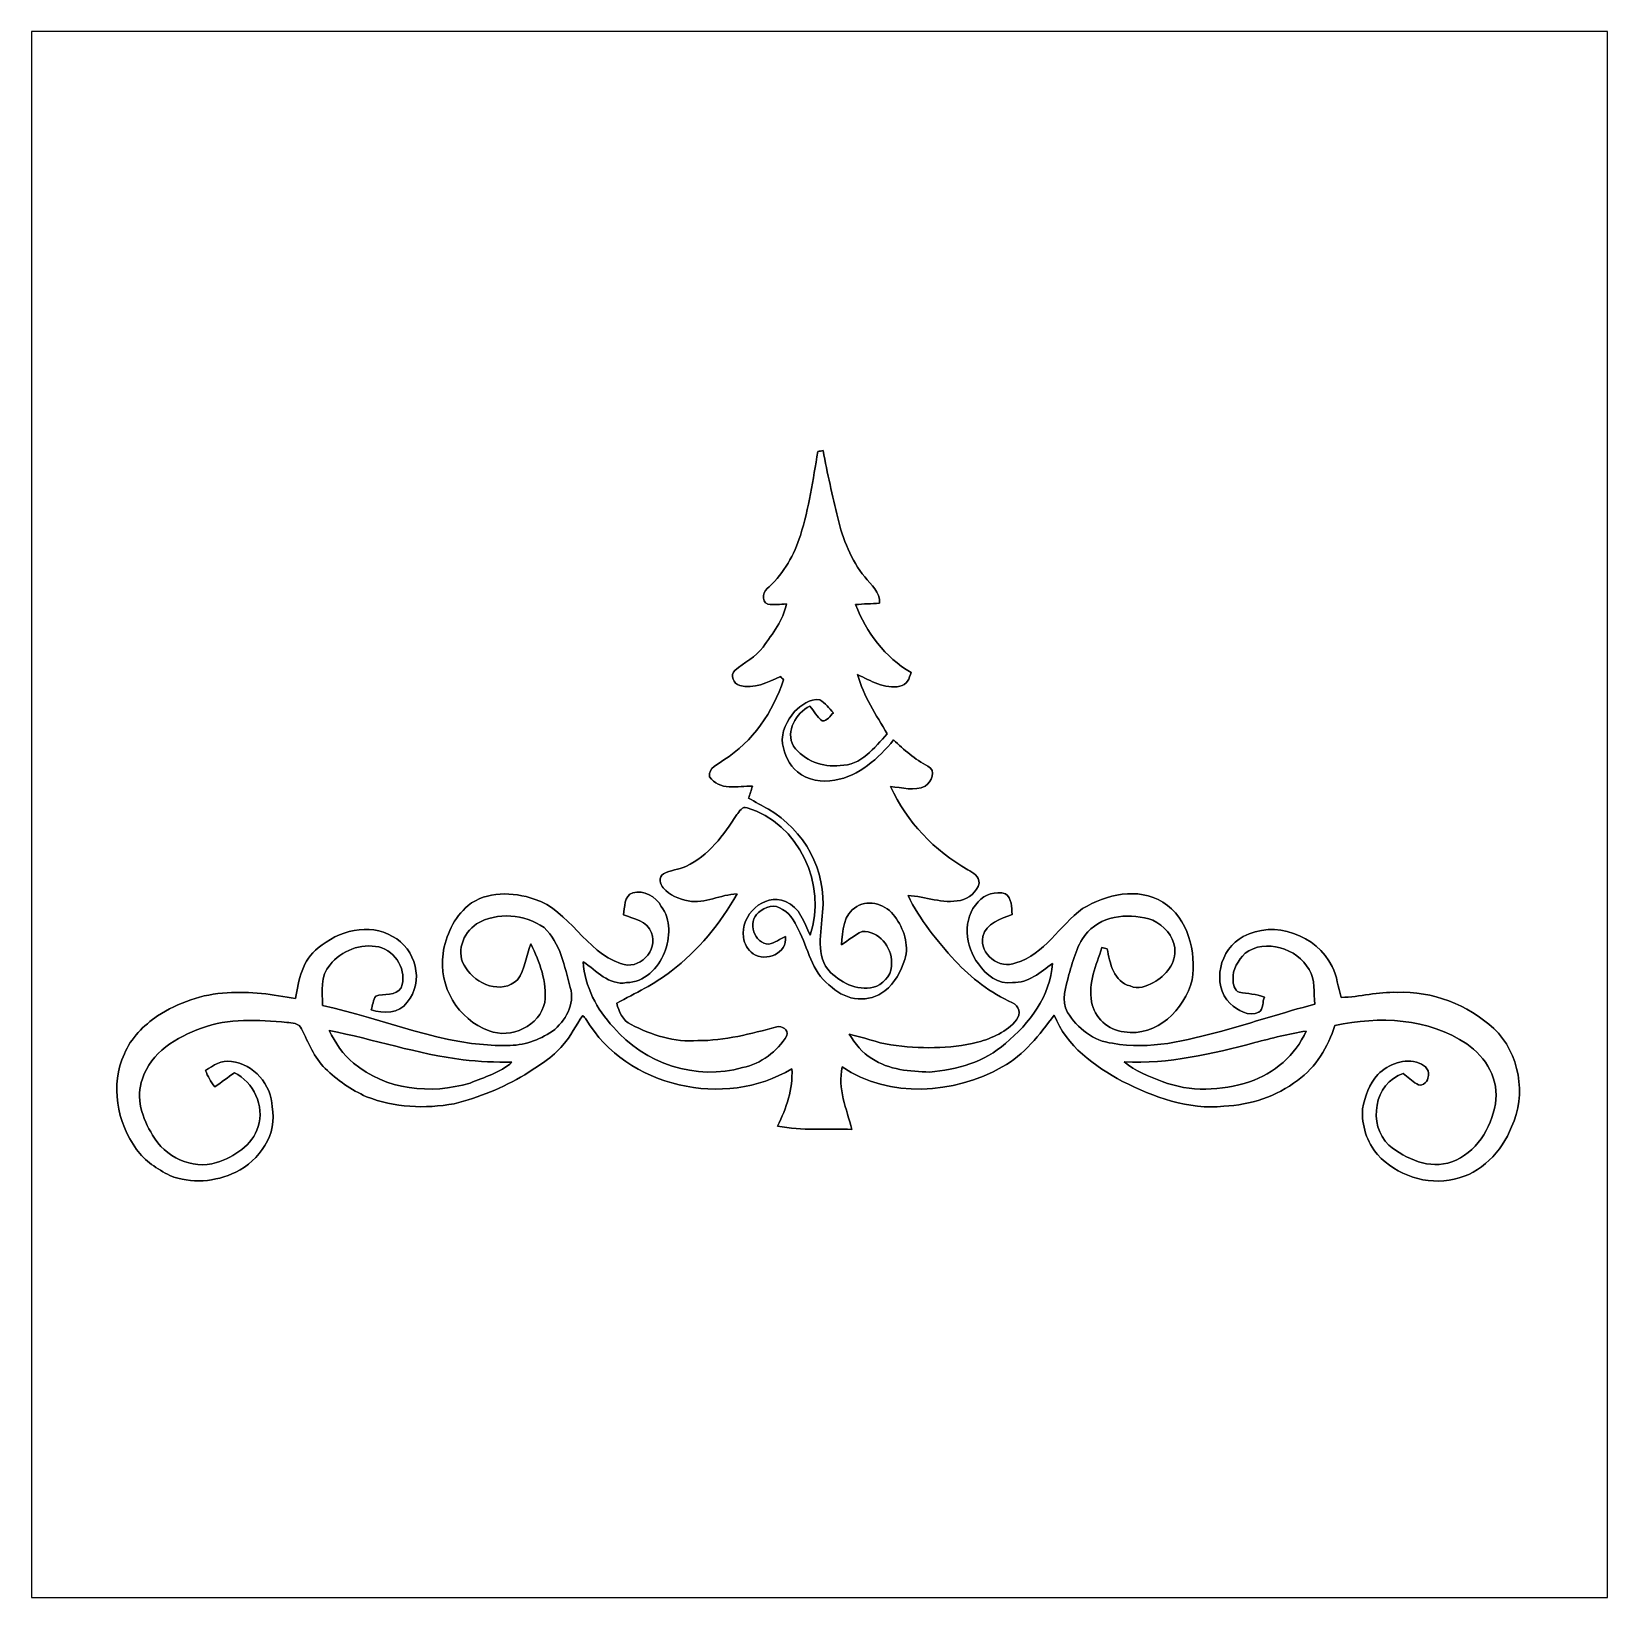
# Model space of a CAD drawing. Header units: centimetres. Extents: x -16.8 to 16.8, y -16.7 to 16.7.
import ezdxf

# ---------------------------------------------------------------- set-up
doc = ezdxf.new("R2010")
doc.units = ezdxf.units.CM
doc.header["$MEASUREMENT"] = 0
doc.layers.add('Layer 1', color=7, linetype='Continuous')

msp = doc.modelspace()

# ---------------------------------------------------------------- linework, layer by layer
at = {"layer": 'Layer 1', "color": 7}
for points, knots in [([(-16.77458, 16.66875), (-16.77458, 16.66875), (16.77458, 16.66875), (16.77458, 16.66875), (16.77458, 16.66875), (16.77458, 16.66875), (16.77458, -16.66875), (16.77458, -16.66875), (16.77458, -16.66875), (16.77458, -16.66875), (-16.77458, -16.66875), (-16.77458, -16.66875), (-16.77458, -16.66875), (-16.77458, -16.66875), (-16.77458, 16.66875), (-16.77458, 16.66875), (-16.77458, 16.66875), (-16.77458, 16.66875), (-16.77458, 16.66875), (-16.77458, 16.66875)], [0, 0, 0, 0, 0.16666667, 0.16666667, 0.16666667, 0.16666667, 0.33333333, 0.33333333, 0.33333333, 0.33333333, 0.5, 0.5, 0.5, 0.5, 0.66666667, 0.66666667, 0.66666667, 0.66666667, 1, 1, 1, 1]), ([(-0.03528, 7.72724), (-0.13723, 7.12858), (-0.22225, 6.52321), (-0.40711, 5.94289), (-0.40711, 5.94289), (-0.53728, 5.5312), (-0.75636, 5.14491), (-1.07139, 4.84646), (-1.07139, 4.84646), (-1.19486, 4.78084), (-1.25871, 4.53531), (-1.09855, 4.47887), (-1.09855, 4.47887), (-0.96838, 4.4517), (-0.83432, 4.47887), (-0.70238, 4.48239), (-0.70238, 4.48239), (-0.76835, 4.13244), (-1.00189, 3.84881), (-1.20121, 3.56553), (-1.20121, 3.56553), (-1.35925, 3.35386), (-1.60373, 3.23674), (-1.79917, 3.06776), (-1.79917, 3.06776), (-1.90923, 2.96827), (-1.83374, 2.77848), (-1.69933, 2.74638), (-1.69933, 2.74638), (-1.40229, 2.6603), (-1.0982, 2.81481), (-0.83361, 2.93511), (-0.83361, 2.93511), (-0.81068, 2.91324), (-0.78705, 2.89101), (-0.76341, 2.86844), (-0.76341, 2.86844), (-0.98884, 2.18193), (-1.42134, 1.55116), (-2.03729, 1.16099), (-2.03729, 1.16099), (-2.15653, 1.07068), (-2.37173, 0.99342), (-2.33962, 0.80433), (-2.33962, 0.80433), (-2.1403, 0.49354), (-1.73461, 0.61101), (-1.42628, 0.60219), (-1.42628, 0.60219), (-1.45486, 0.51682), (-1.48273, 0.43109), (-1.50848, 0.34431), (-1.50848, 0.34431), (-1.36737, 0.26846), (-1.2259, 0.19368), (-1.08867, 0.11077), (-1.08867, 0.11077), (-0.32985, -0.31785), (0.16263, -1.20791), (0.06279, -2.08245), (0.06279, -2.08245), (0.04269, -2.50931), (-0.10336, -3.01943), (0.23671, -3.36197), (0.23671, -3.36197), (0.49107, -3.60892), (0.86219, -3.77825), (1.21955, -3.65443), (1.21955, -3.65443), (1.40511, -3.56835), (1.55857, -3.37256), (1.53282, -3.15771), (1.53282, -3.15771), (1.54481, -2.81905), (1.26189, -2.47509), (0.90523, -2.48991), (0.90523, -2.48991), (0.74683, -2.56505), (0.61101, -2.67794), (0.46814, -2.77813), (0.46814, -2.77813), (0.49953, -2.48814), (0.49601, -2.11349), (0.79516, -1.96003), (0.79516, -1.96003), (1.06468, -1.79176), (1.42628, -1.92899), (1.60443, -2.16958), (1.60443, -2.16958), (1.78929, -2.43064), (1.91417, -2.76684), (1.81786, -3.08681), (1.81786, -3.08681), (1.73426, -3.33728), (1.60584, -3.59198), (1.38853, -3.75214), (1.38853, -3.75214), (1.06751, -4.02308), (0.5648, -3.96522), (0.27164, -3.67947), (0.27164, -3.67947), (-0.12982, -3.41912), (-0.2219, -2.92947), (-0.41134, -2.52483), (-0.41134, -2.52483), (-0.51118, -2.34174), (-0.58561, -2.11596), (-0.79022, -2.02389), (-0.79022, -2.02389), (-0.93733, -1.89477), (-1.17158, -1.96286), (-1.29681, -2.0895), (-1.29681, -2.0895), (-1.54517, -2.28318), (-1.39065, -2.75343), (-1.07774, -2.76154), (-1.07774, -2.76154), (-0.94933, -2.73297), (-0.84349, -2.6476), (-0.72496, -2.59433), (-0.72496, -2.59433), (-0.67769, -2.96016), (-1.13841, -3.14501), (-1.41464, -2.96651), (-1.41464, -2.96651), (-1.52365, -2.88078), (-1.60373, -2.75273), (-1.61925, -2.61373), (-1.61925, -2.61373), (-1.68416, -2.14806), (-1.19309, -1.65876), (-0.72178, -1.84997), (-0.72178, -1.84997), (-0.41875, -1.9745), (-0.32491, -2.29905), (-0.20038, -2.56928), (-0.20038, -2.56928), (0.17427, -1.50107), (-0.44556, -0.18203), (-1.54305, 0.14499), (-1.54305, 0.14499), (-1.64465, 0.18168), (-1.70603, 0.06174), (-1.76107, -0.00282), (-1.76107, -0.00282), (-2.03835, -0.44062), (-2.36044, -0.87877), (-2.84445, -1.10419), (-2.84445, -1.10419), (-2.99896, -1.17369), (-3.17606, -1.18181), (-3.32423, -1.26506), (-3.32423, -1.26506), (-3.42829, -1.33491), (-3.40078, -1.48237), (-3.32634, -1.56316), (-3.32634, -1.56316), (-3.19581, -1.72861), (-2.98873, -1.79141), (-2.79294, -1.84044), (-2.79294, -1.84044), (-2.43311, -1.90465), (-2.10749, -1.70145), (-1.75436, -1.69051), (-1.75436, -1.69051), (-2.10714, -2.32339), (-2.58057, -2.89207), (-3.15736, -3.33375), (-3.15736, -3.33375), (-3.50838, -3.61633), (-3.92148, -3.80118), (-4.31341, -4.01743), (-4.31341, -4.01743), (-4.27602, -4.19876), (-4.18712, -4.3875), (-4.01003, -4.46934), (-4.01003, -4.46934), (-3.5754, -4.69477), (-3.08786, -4.85352), (-2.59256, -4.81471), (-2.59256, -4.81471), (-2.01859, -4.8133), (-1.45944, -4.66937), (-0.90876, -4.52155), (-0.90876, -4.52155), (-0.80504, -4.49121), (-0.65476, -4.58329), (-0.69356, -4.70217), (-0.69356, -4.70217), (-0.89606, -5.04684), (-1.24213, -5.30754), (-1.63724, -5.38586), (-1.63724, -5.38586), (-2.6222, -5.67584), (-3.72957, -5.30084), (-4.3882, -4.52896), (-4.3882, -4.52896), (-4.74133, -4.14726), (-4.99886, -3.66289), (-5.02885, -3.13655), (-5.02885, -3.13655), (-4.74416, -3.32105), (-4.48733, -3.64808), (-4.11057, -3.57964), (-4.11057, -3.57964), (-3.73063, -3.57787), (-3.43288, -3.27272), (-3.30306, -2.93758), (-3.30306, -2.93758), (-3.17429, -2.62784), (-3.1623, -2.23696), (-3.36832, -1.95721), (-3.36832, -1.95721), (-3.47945, -1.74907), (-3.73944, -1.59738), (-3.97439, -1.66617), (-3.97439, -1.66617), (-4.16137, -1.73214), (-4.14655, -1.98049), (-4.16948, -2.13572), (-4.16948, -2.13572), (-3.95393, -2.22744), (-3.65901, -2.25989), (-3.57752, -2.52024), (-3.57752, -2.52024), (-3.42124, -2.89384), (-3.8481, -3.33234), (-4.23439, -3.17183), (-4.23439, -3.17183), (-4.98898, -2.92065), (-5.31495, -2.04576), (-6.07131, -1.80023), (-6.07131, -1.80023), (-6.52709, -1.64536), (-7.08484, -1.62243), (-7.48136, -1.93922), (-7.48136, -1.93922), (-7.78404, -2.19322), (-7.95549, -2.57845), (-8.01441, -2.96369), (-8.01441, -2.96369), (-8.11671, -3.65125), (-7.69232, -4.37268), (-7.03545, -4.60304), (-7.03545, -4.60304), (-6.57154, -4.79178), (-5.9563, -4.49368), (-5.84623, -3.99909), (-5.84623, -3.99909), (-5.7979, -3.56094), (-5.95665, -3.14184), (-6.14468, -2.7559), (-6.14468, -2.7559), (-6.24699, -3.00637), (-6.26428, -3.29847), (-6.43114, -3.51755), (-6.43114, -3.51755), (-6.76381, -3.84034), (-7.32014, -3.61738), (-7.52828, -3.26143), (-7.52828, -3.26143), (-7.75794, -2.96369), (-7.59284, -2.51813), (-7.30003, -2.32904), (-7.30003, -2.32904), (-6.86435, -2.06763), (-6.27486, -2.12196), (-5.86423, -2.407), (-5.86423, -2.407), (-5.51039, -2.73826), (-5.4296, -3.23709), (-5.30437, -3.683), (-5.30437, -3.683), (-5.20206, -4.04142), (-5.40949, -4.40161), (-5.68713, -4.6161), (-5.68713, -4.6161), (-5.97076, -4.8066), (-6.30555, -4.9216), (-6.64951, -4.91843), (-6.64951, -4.91843), (-8.01194, -4.94136), (-9.26959, -4.34799), (-10.5791, -4.06471), (-10.5791, -4.06471), (-10.58228, -3.77437), (-10.63484, -3.43112), (-10.42, -3.19687), (-10.42, -3.19687), (-10.17764, -2.89736), (-9.76136, -2.73509), (-9.38071, -2.82046), (-9.38071, -2.82046), (-9.01771, -2.91042), (-8.77111, -3.33234), (-8.90482, -3.689), (-8.90482, -3.689), (-9.011, -3.87421), (-9.27806, -3.79942), (-9.44598, -3.86574), (-9.44598, -3.86574), (-9.50807, -3.95076), (-9.5056, -4.06012), (-9.5444, -4.15643), (-9.5444, -4.15643), (-9.28652, -4.24321), (-8.94292, -4.25027), (-8.77852, -3.99309), (-8.77852, -3.99309), (-8.40317, -3.56976), (-8.59931, -2.84374), (-9.08685, -2.59786), (-9.08685, -2.59786), (-9.58497, -2.29235), (-10.24961, -2.48003), (-10.66941, -2.84127), (-10.66941, -2.84127), (-11.00561, -3.08751), (-11.08992, -3.5306), (-11.15378, -3.91478), (-11.15378, -3.91478), (-11.63532, -3.83646), (-12.12074, -3.75532), (-12.6111, -3.79977), (-12.6111, -3.79977), (-13.14027, -3.81459), (-13.64791, -4.01038), (-14.09383, -4.28554), (-14.09383, -4.28554), (-14.38557, -4.49474), (-14.66356, -4.75791), (-14.79726, -5.09834), (-14.79726, -5.09834), (-15.10489, -5.75204), (-14.95566, -6.55602), (-14.53833, -7.12858), (-14.53833, -7.12858), (-14.36476, -7.38082), (-14.09559, -7.54556), (-13.82995, -7.68632), (-13.82995, -7.68632), (-13.38016, -7.86765), (-12.8584, -7.82144), (-12.42519, -7.61541), (-12.42519, -7.61541), (-11.92459, -7.37059), (-11.52843, -6.79803), (-11.65119, -6.22547), (-11.65119, -6.22547), (-11.66424, -5.75134), (-12.04348, -5.30931), (-12.52079, -5.25921), (-12.52079, -5.25921), (-12.72999, -5.21547), (-12.90779, -5.34317), (-13.07218, -5.44936), (-13.07218, -5.44936), (-13.02314, -5.57318), (-12.95894, -5.69136), (-12.87463, -5.79508), (-12.87463, -5.79508), (-12.72999, -5.70371), (-12.59487, -5.59823), (-12.45658, -5.49769), (-12.45658, -5.49769), (-12.04419, -5.69172), (-11.81559, -6.20818), (-11.94823, -6.64351), (-11.94823, -6.64351), (-12.07276, -7.04427), (-12.4587, -7.28416), (-12.83617, -7.4101), (-12.83617, -7.4101), (-13.35793, -7.57308), (-13.93543, -7.28733), (-14.19719, -6.82554), (-14.19719, -6.82554), (-14.41133, -6.47524), (-14.57078, -6.03074), (-14.41062, -5.62716), (-14.41062, -5.62716), (-14.24129, -5.06201), (-13.67861, -4.7371), (-13.15614, -4.54942), (-13.15614, -4.54942), (-12.57723, -4.32682), (-11.94647, -4.37444), (-11.34181, -4.42701), (-11.34181, -4.42701), (-11.23033, -4.42912), (-11.07475, -4.44429), (-11.02466, -4.56565), (-11.02466, -4.56565), (-10.8772, -4.85669), (-10.7629, -5.17454), (-10.52301, -5.40738), (-10.52301, -5.40738), (-10.26654, -5.65397), (-9.96809, -5.85999), (-9.64389, -6.00816), (-9.64389, -6.00816), (-9.05369, -6.23958), (-8.39646, -6.26886), (-7.77663, -6.15774), (-7.77663, -6.15774), (-7.24994, -6.02721), (-6.74194, -5.81907), (-6.27592, -5.54108), (-6.27592, -5.54108), (-5.98946, -5.3534), (-5.6829, -5.17807), (-5.46382, -4.9082), (-5.46382, -4.9082), (-5.29449, -4.71911), (-5.18548, -4.48804), (-5.03978, -4.28237), (-5.03978, -4.28237), (-5.01297, -4.30636), (-4.98863, -4.33317), (-4.96641, -4.36245), (-4.96641, -4.36245), (-4.11268, -5.81342), (-2.01083, -6.27309), (-0.58879, -5.41408), (-0.58879, -5.41408), (-0.55986, -5.84341), (-0.70556, -6.25334), (-0.89147, -6.63222), (-0.89147, -6.63222), (-0.37394, -6.74229), (0.1651, -6.68338), (0.69144, -6.70489), (0.69144, -6.70489), (0.57609, -6.27239), (0.38347, -5.83318), (0.48331, -5.37527), (0.48331, -5.37527), (1.48766, -6.05049), (2.86456, -5.95101), (3.89114, -5.37351), (3.89114, -5.37351), (4.36033, -5.12198), (4.6796, -4.68454), (4.99745, -4.27284), (4.99745, -4.27284), (5.25462, -4.92795), (5.85399, -5.36011), (6.45195, -5.68219), (6.45195, -5.68219), (7.11659, -6.01804), (7.85319, -6.28897), (8.60954, -6.21101), (8.60954, -6.21101), (9.16799, -6.18596), (9.73208, -6.00393), (10.17587, -5.65961), (10.17587, -5.65961), (10.57698, -5.38339), (10.82111, -4.94383), (10.97351, -4.49192), (10.97351, -4.49192), (11.90872, -4.2926), (12.96635, -4.3247), (13.77703, -4.88562), (13.77703, -4.88562), (14.19049, -5.15408), (14.47906, -5.66279), (14.38734, -6.16197), (14.38734, -6.16197), (14.29879, -6.68267), (13.97529, -7.20478), (13.46235, -7.39493), (13.46235, -7.39493), (12.98434, -7.55862), (12.48551, -7.34025), (12.11862, -7.03756), (12.11862, -7.03756), (11.66424, -6.61035), (11.8043, -5.70477), (12.42695, -5.51498), (12.42695, -5.51498), (12.52044, -5.59012), (12.60934, -5.67373), (12.7127, -5.73722), (12.7127, -5.73722), (12.80583, -5.80708), (12.93107, -5.71218), (12.95329, -5.61411), (12.95329, -5.61411), (13.01115, -5.46453), (12.8972, -5.33329), (12.76491, -5.2959), (12.76491, -5.2959), (12.4587, -5.16467), (12.11051, -5.3213), (11.88579, -5.53473), (11.88579, -5.53473), (11.70799, -5.73864), (11.60851, -6.00357), (11.55982, -6.26674), (11.55982, -6.26674), (11.54148, -6.61529), (11.64872, -6.97477), (11.88085, -7.24006), (11.88085, -7.24006), (12.28443, -7.68033), (12.92684, -7.90257), (13.51315, -7.76005), (13.51315, -7.76005), (14.08712, -7.64893), (14.5221, -7.17656), (14.73447, -6.65198), (14.73447, -6.65198), (15.05126, -5.96194), (14.90768, -5.08353), (14.35523, -4.5533), (14.35523, -4.5533), (13.79714, -4.05483), (13.04854, -3.75003), (12.29431, -3.78813), (12.29431, -3.78813), (11.89284, -3.76731), (11.50479, -3.88691), (11.1065, -3.89502), (11.1065, -3.89502), (11.02924, -3.67841), (11.02572, -3.43747), (10.91318, -3.23427), (10.91318, -3.23427), (10.59109, -2.57104), (9.67669, -2.23414), (9.02053, -2.60033), (9.02053, -2.60033), (8.52452, -2.85574), (8.33014, -3.61491), (8.74395, -4.02625), (8.74395, -4.02625), (8.90587, -4.1716), (9.13236, -4.31341), (9.35496, -4.20688), (9.35496, -4.20688), (9.46221, -4.14161), (9.42199, -3.97475), (9.47314, -3.88549), (9.47314, -3.88549), (9.29993, -3.82411), (9.11578, -3.81106), (8.93586, -3.78495), (8.93586, -3.78495), (8.83179, -3.74297), (8.80286, -3.61244), (8.80322, -3.51155), (8.80322, -3.51155), (8.78346, -3.29106), (8.91928, -3.10797), (9.05827, -2.95522), (9.05827, -2.95522), (9.48761, -2.6289), (10.17199, -2.84762), (10.4207, -3.30129), (10.4207, -3.30129), (10.56534, -3.51861), (10.51278, -3.79201), (10.54276, -4.03754), (10.54276, -4.03754), (9.87954, -4.21499), (9.22549, -4.4256), (8.56474, -4.61186), (8.56474, -4.61186), (7.80944, -4.81083), (7.02557, -5.02003), (6.24064, -4.8701), (6.24064, -4.8701), (5.83671, -4.826), (5.48675, -4.55013), (5.27897, -4.21217), (5.27897, -4.21217), (5.13927, -3.96028), (5.24651, -3.66183), (5.30966, -3.40536), (5.30966, -3.40536), (5.40526, -3.09104), (5.48393, -2.7499), (5.71006, -2.49978), (5.71006, -2.49978), (6.05931, -2.12372), (6.63963, -2.09868), (7.09824, -2.25107), (7.09824, -2.25107), (7.32684, -2.3622), (7.53286, -2.57986), (7.56426, -2.84092), (7.56426, -2.84092), (7.59919, -3.16018), (7.37094, -3.43359), (7.10741, -3.57717), (7.10741, -3.57717), (6.96031, -3.66183), (6.7818, -3.7271), (6.61494, -3.6509), (6.61494, -3.6509), (6.26463, -3.56729), (6.17926, -3.15912), (6.12563, -2.85785), (6.12563, -2.85785), (6.08789, -2.84939), (6.05049, -2.84127), (6.01345, -2.83351), (6.01345, -2.83351), (5.88857, -3.20322), (5.71923, -3.58704), (5.79191, -3.98745), (5.79191, -3.98745), (5.84835, -4.32153), (6.14927, -4.59634), (6.48723, -4.62597), (6.48723, -4.62597), (7.18079, -4.74768), (7.76852, -4.14867), (7.93327, -3.52319), (7.93327, -3.52319), (8.02358, -2.921), (7.85248, -2.21192), (7.30885, -1.86549), (7.30885, -1.86549), (6.78251, -1.53917), (6.10059, -1.7018), (5.60035, -2.00343), (5.60035, -2.00343), (5.10928, -2.36291), (4.79566, -2.97603), (4.18147, -3.15912), (4.18147, -3.15912), (3.83364, -3.30764), (3.39866, -2.97533), (3.47733, -2.59927), (3.47733, -2.59927), (3.54224, -2.30717), (3.86115, -2.2292), (4.09963, -2.12549), (4.09963, -2.12549), (4.08728, -1.97908), (4.09893, -1.77976), (3.95746, -1.68769), (3.95746, -1.68769), (3.7525, -1.62807), (3.51331, -1.69333), (3.37679, -1.85949), (3.37679, -1.85949), (3.03495, -2.21615), (3.10092, -2.80811), (3.38138, -3.1817), (3.38138, -3.1817), (3.54436, -3.4096), (3.80682, -3.63396), (4.10845, -3.57787), (4.10845, -3.57787), (4.44641, -3.59339), (4.70394, -3.35315), (4.95935, -3.17218), (4.95935, -3.17218), (4.91596, -3.86186), (4.47216, -4.44818), (3.95781, -4.87398), (3.95781, -4.87398), (3.51684, -5.26521), (2.92206, -5.44089), (2.34491, -5.48217), (2.34491, -5.48217), (1.92546, -5.47299), (1.47532, -5.43595), (1.11584, -5.19642), (1.11584, -5.19642), (0.90276, -5.07859), (0.76447, -4.8708), (0.629, -4.67678), (0.629, -4.67678), (0.92992, -4.73498), (1.21391, -4.86269), (1.51977, -4.90044), (1.51977, -4.90044), (2.13007, -4.99498), (2.76331, -4.99216), (3.36585, -4.84822), (3.36585, -4.84822), (3.67524, -4.76109), (3.98886, -4.62809), (4.19523, -4.37056), (4.19523, -4.37056), (4.28872, -4.2545), (4.25626, -4.05977), (4.10598, -4.01108), (4.10598, -4.01108), (3.64349, -3.79765), (3.22862, -3.48791), (2.88502, -3.11256), (2.88502, -3.11256), (2.50296, -2.68781), (2.13395, -2.24049), (1.88419, -1.72297), (1.88419, -1.72297), (2.25778, -1.74837), (2.62149, -1.90712), (2.99932, -1.82951), (2.99932, -1.82951), (3.17994, -1.78188), (3.36056, -1.65382), (3.3969, -1.46015), (3.3969, -1.46015), (3.40642, -1.31974), (3.26813, -1.23402), (3.16124, -1.17757), (3.16124, -1.17757), (2.44651, -0.77929), (1.85667, -0.14923), (1.5113, 0.59267), (1.5113, 0.59267), (1.75824, 0.57714), (2.01612, 0.48719), (2.25284, 0.6036), (2.25284, 0.6036), (2.38513, 0.68827), (2.49943, 0.94474), (2.30364, 1.0287), (2.30364, 1.0287), (2.03165, 1.17369), (1.79917, 1.37478), (1.57762, 1.58715), (1.57762, 1.58715), (1.25307, 1.19168), (0.84596, 0.82127), (0.32456, 0.73025), (0.32456, 0.73025), (0.05256, 0.68227), (-0.25365, 0.72002), (-0.46778, 0.9084), (-0.46778, 0.9084), (-0.65617, 1.05057), (-0.74471, 1.27988), (-0.78705, 1.50424), (-0.78705, 1.50424), (-0.81986, 1.76142), (-0.69215, 2.00096), (-0.53234, 2.19075), (-0.53234, 2.19075), (-0.38664, 2.32728), (-0.2099, 2.47191), (0.006, 2.44299), (0.006, 2.44299), (0.12171, 2.37419), (0.20355, 2.26166), (0.29704, 2.16606), (0.29704, 2.16606), (0.22472, 2.1022), (0.16722, 1.98543), (0.0575, 1.99214), (0.0575, 1.99214), (-0.05398, 2.07327), (-0.11465, 2.20698), (-0.20532, 2.30576), (-0.20532, 2.30576), (-0.49918, 2.15441), (-0.72884, 1.77553), (-0.55492, 1.45591), (-0.55492, 1.45591), (-0.33161, 1.14794), (0.06703, 0.99836), (0.44027, 1.04458), (0.44027, 1.04458), (0.87948, 1.0354), (1.17052, 1.42628), (1.44357, 1.71485), (1.44357, 1.71485), (1.20544, 2.12125), (0.93804, 2.51989), (0.80821, 2.97815), (0.80821, 2.97815), (1.08903, 2.85044), (1.38677, 2.661), (1.71168, 2.72979), (1.71168, 2.72979), (1.8542, 2.75272), (1.91876, 2.90124), (1.94945, 3.02542), (1.94945, 3.02542), (1.39347, 3.3401), (0.99836, 3.88338), (0.76729, 4.46828), (0.76729, 4.46828), (0.93768, 4.4831), (1.10878, 4.48733), (1.27988, 4.49862), (1.27988, 4.49862), (1.29787, 4.73639), (1.09573, 4.88738), (0.96591, 5.05778), (0.96591, 5.05778), (0.66887, 5.41796), (0.49742, 5.86352), (0.38982, 6.31296), (0.38982, 6.31296), (0.27764, 6.7885), (0.16369, 7.2644), (0.07796, 7.74559), (0.07796, 7.74559), (0.03986, 7.73959), (0.00212, 7.73359), (-0.03528, 7.72724)], [0, 0, 0, 0, 0.00492611, 0.00492611, 0.00492611, 0.00492611, 0.00985222, 0.00985222, 0.00985222, 0.00985222, 0.01477833, 0.01477833, 0.01477833, 0.01477833, 0.01970443, 0.01970443, 0.01970443, 0.01970443, 0.02463054, 0.02463054, 0.02463054, 0.02463054, 0.02955665, 0.02955665, 0.02955665, 0.02955665, 0.03448276, 0.03448276, 0.03448276, 0.03448276, 0.03940887, 0.03940887, 0.03940887, 0.03940887, 0.04433498, 0.04433498, 0.04433498, 0.04433498, 0.04926108, 0.04926108, 0.04926108, 0.04926108, 0.05418719, 0.05418719, 0.05418719, 0.05418719, 0.0591133, 0.0591133, 0.0591133, 0.0591133, 0.06403941, 0.06403941, 0.06403941, 0.06403941, 0.06896552, 0.06896552, 0.06896552, 0.06896552, 0.07389163, 0.07389163, 0.07389163, 0.07389163, 0.07881773, 0.07881773, 0.07881773, 0.07881773, 0.08374384, 0.08374384, 0.08374384, 0.08374384, 0.08866995, 0.08866995, 0.08866995, 0.08866995, 0.09359606, 0.09359606, 0.09359606, 0.09359606, 0.09852217, 0.09852217, 0.09852217, 0.09852217, 0.10344828, 0.10344828, 0.10344828, 0.10344828, 0.10837438, 0.10837438, 0.10837438, 0.10837438, 0.11330049, 0.11330049, 0.11330049, 0.11330049, 0.1182266, 0.1182266, 0.1182266, 0.1182266, 0.12315271, 0.12315271, 0.12315271, 0.12315271, 0.12807882, 0.12807882, 0.12807882, 0.12807882, 0.13300493, 0.13300493, 0.13300493, 0.13300493, 0.13793103, 0.13793103, 0.13793103, 0.13793103, 0.14285714, 0.14285714, 0.14285714, 0.14285714, 0.14778325, 0.14778325, 0.14778325, 0.14778325, 0.15270936, 0.15270936, 0.15270936, 0.15270936, 0.15763547, 0.15763547, 0.15763547, 0.15763547, 0.16256158, 0.16256158, 0.16256158, 0.16256158, 0.16748768, 0.16748768, 0.16748768, 0.16748768, 0.17241379, 0.17241379, 0.17241379, 0.17241379, 0.1773399, 0.1773399, 0.1773399, 0.1773399, 0.18226601, 0.18226601, 0.18226601, 0.18226601, 0.18719212, 0.18719212, 0.18719212, 0.18719212, 0.19211823, 0.19211823, 0.19211823, 0.19211823, 0.19704433, 0.19704433, 0.19704433, 0.19704433, 0.20197044, 0.20197044, 0.20197044, 0.20197044, 0.20689655, 0.20689655, 0.20689655, 0.20689655, 0.21182266, 0.21182266, 0.21182266, 0.21182266, 0.21674877, 0.21674877, 0.21674877, 0.21674877, 0.22167488, 0.22167488, 0.22167488, 0.22167488, 0.22660099, 0.22660099, 0.22660099, 0.22660099, 0.23152709, 0.23152709, 0.23152709, 0.23152709, 0.2364532, 0.2364532, 0.2364532, 0.2364532, 0.24137931, 0.24137931, 0.24137931, 0.24137931, 0.24630542, 0.24630542, 0.24630542, 0.24630542, 0.25123153, 0.25123153, 0.25123153, 0.25123153, 0.25615764, 0.25615764, 0.25615764, 0.25615764, 0.26108374, 0.26108374, 0.26108374, 0.26108374, 0.26600985, 0.26600985, 0.26600985, 0.26600985, 0.27093596, 0.27093596, 0.27093596, 0.27093596, 0.27586207, 0.27586207, 0.27586207, 0.27586207, 0.28078818, 0.28078818, 0.28078818, 0.28078818, 0.28571429, 0.28571429, 0.28571429, 0.28571429, 0.29064039, 0.29064039, 0.29064039, 0.29064039, 0.2955665, 0.2955665, 0.2955665, 0.2955665, 0.30049261, 0.30049261, 0.30049261, 0.30049261, 0.30541872, 0.30541872, 0.30541872, 0.30541872, 0.31034483, 0.31034483, 0.31034483, 0.31034483, 0.31527094, 0.31527094, 0.31527094, 0.31527094, 0.32019704, 0.32019704, 0.32019704, 0.32019704, 0.32512315, 0.32512315, 0.32512315, 0.32512315, 0.33004926, 0.33004926, 0.33004926, 0.33004926, 0.33497537, 0.33497537, 0.33497537, 0.33497537, 0.33990148, 0.33990148, 0.33990148, 0.33990148, 0.34482759, 0.34482759, 0.34482759, 0.34482759, 0.34975369, 0.34975369, 0.34975369, 0.34975369, 0.3546798, 0.3546798, 0.3546798, 0.3546798, 0.35960591, 0.35960591, 0.35960591, 0.35960591, 0.36453202, 0.36453202, 0.36453202, 0.36453202, 0.36945813, 0.36945813, 0.36945813, 0.36945813, 0.37438424, 0.37438424, 0.37438424, 0.37438424, 0.37931034, 0.37931034, 0.37931034, 0.37931034, 0.38423645, 0.38423645, 0.38423645, 0.38423645, 0.38916256, 0.38916256, 0.38916256, 0.38916256, 0.39408867, 0.39408867, 0.39408867, 0.39408867, 0.39901478, 0.39901478, 0.39901478, 0.39901478, 0.40394089, 0.40394089, 0.40394089, 0.40394089, 0.408867, 0.408867, 0.408867, 0.408867, 0.4137931, 0.4137931, 0.4137931, 0.4137931, 0.41871921, 0.41871921, 0.41871921, 0.41871921, 0.42364532, 0.42364532, 0.42364532, 0.42364532, 0.42857143, 0.42857143, 0.42857143, 0.42857143, 0.43349754, 0.43349754, 0.43349754, 0.43349754, 0.43842365, 0.43842365, 0.43842365, 0.43842365, 0.44334975, 0.44334975, 0.44334975, 0.44334975, 0.44827586, 0.44827586, 0.44827586, 0.44827586, 0.45320197, 0.45320197, 0.45320197, 0.45320197, 0.45812808, 0.45812808, 0.45812808, 0.45812808, 0.46305419, 0.46305419, 0.46305419, 0.46305419, 0.4679803, 0.4679803, 0.4679803, 0.4679803, 0.4729064, 0.4729064, 0.4729064, 0.4729064, 0.47783251, 0.47783251, 0.47783251, 0.47783251, 0.48275862, 0.48275862, 0.48275862, 0.48275862, 0.48768473, 0.48768473, 0.48768473, 0.48768473, 0.49261084, 0.49261084, 0.49261084, 0.49261084, 0.49753695, 0.49753695, 0.49753695, 0.49753695, 0.50246305, 0.50246305, 0.50246305, 0.50246305, 0.50738916, 0.50738916, 0.50738916, 0.50738916, 0.51231527, 0.51231527, 0.51231527, 0.51231527, 0.51724138, 0.51724138, 0.51724138, 0.51724138, 0.52216749, 0.52216749, 0.52216749, 0.52216749, 0.5270936, 0.5270936, 0.5270936, 0.5270936, 0.5320197, 0.5320197, 0.5320197, 0.5320197, 0.53694581, 0.53694581, 0.53694581, 0.53694581, 0.54187192, 0.54187192, 0.54187192, 0.54187192, 0.54679803, 0.54679803, 0.54679803, 0.54679803, 0.55172414, 0.55172414, 0.55172414, 0.55172414, 0.55665025, 0.55665025, 0.55665025, 0.55665025, 0.56157635, 0.56157635, 0.56157635, 0.56157635, 0.56650246, 0.56650246, 0.56650246, 0.56650246, 0.57142857, 0.57142857, 0.57142857, 0.57142857, 0.57635468, 0.57635468, 0.57635468, 0.57635468, 0.58128079, 0.58128079, 0.58128079, 0.58128079, 0.5862069, 0.5862069, 0.5862069, 0.5862069, 0.591133, 0.591133, 0.591133, 0.591133, 0.59605911, 0.59605911, 0.59605911, 0.59605911, 0.60098522, 0.60098522, 0.60098522, 0.60098522, 0.60591133, 0.60591133, 0.60591133, 0.60591133, 0.61083744, 0.61083744, 0.61083744, 0.61083744, 0.61576355, 0.61576355, 0.61576355, 0.61576355, 0.62068966, 0.62068966, 0.62068966, 0.62068966, 0.62561576, 0.62561576, 0.62561576, 0.62561576, 0.63054187, 0.63054187, 0.63054187, 0.63054187, 0.63546798, 0.63546798, 0.63546798, 0.63546798, 0.64039409, 0.64039409, 0.64039409, 0.64039409, 0.6453202, 0.6453202, 0.6453202, 0.6453202, 0.65024631, 0.65024631, 0.65024631, 0.65024631, 0.65517241, 0.65517241, 0.65517241, 0.65517241, 0.66009852, 0.66009852, 0.66009852, 0.66009852, 0.66502463, 0.66502463, 0.66502463, 0.66502463, 0.66995074, 0.66995074, 0.66995074, 0.66995074, 0.67487685, 0.67487685, 0.67487685, 0.67487685, 0.67980296, 0.67980296, 0.67980296, 0.67980296, 0.68472906, 0.68472906, 0.68472906, 0.68472906, 0.68965517, 0.68965517, 0.68965517, 0.68965517, 0.69458128, 0.69458128, 0.69458128, 0.69458128, 0.69950739, 0.69950739, 0.69950739, 0.69950739, 0.7044335, 0.7044335, 0.7044335, 0.7044335, 0.70935961, 0.70935961, 0.70935961, 0.70935961, 0.71428571, 0.71428571, 0.71428571, 0.71428571, 0.71921182, 0.71921182, 0.71921182, 0.71921182, 0.72413793, 0.72413793, 0.72413793, 0.72413793, 0.72906404, 0.72906404, 0.72906404, 0.72906404, 0.73399015, 0.73399015, 0.73399015, 0.73399015, 0.73891626, 0.73891626, 0.73891626, 0.73891626, 0.74384236, 0.74384236, 0.74384236, 0.74384236, 0.74876847, 0.74876847, 0.74876847, 0.74876847, 0.75369458, 0.75369458, 0.75369458, 0.75369458, 0.75862069, 0.75862069, 0.75862069, 0.75862069, 0.7635468, 0.7635468, 0.7635468, 0.7635468, 0.76847291, 0.76847291, 0.76847291, 0.76847291, 0.77339901, 0.77339901, 0.77339901, 0.77339901, 0.77832512, 0.77832512, 0.77832512, 0.77832512, 0.78325123, 0.78325123, 0.78325123, 0.78325123, 0.78817734, 0.78817734, 0.78817734, 0.78817734, 0.79310345, 0.79310345, 0.79310345, 0.79310345, 0.79802956, 0.79802956, 0.79802956, 0.79802956, 0.80295567, 0.80295567, 0.80295567, 0.80295567, 0.80788177, 0.80788177, 0.80788177, 0.80788177, 0.81280788, 0.81280788, 0.81280788, 0.81280788, 0.81773399, 0.81773399, 0.81773399, 0.81773399, 0.8226601, 0.8226601, 0.8226601, 0.8226601, 0.82758621, 0.82758621, 0.82758621, 0.82758621, 0.83251232, 0.83251232, 0.83251232, 0.83251232, 0.83743842, 0.83743842, 0.83743842, 0.83743842, 0.84236453, 0.84236453, 0.84236453, 0.84236453, 0.84729064, 0.84729064, 0.84729064, 0.84729064, 0.85221675, 0.85221675, 0.85221675, 0.85221675, 0.85714286, 0.85714286, 0.85714286, 0.85714286, 0.86206897, 0.86206897, 0.86206897, 0.86206897, 0.86699507, 0.86699507, 0.86699507, 0.86699507, 0.87192118, 0.87192118, 0.87192118, 0.87192118, 0.87684729, 0.87684729, 0.87684729, 0.87684729, 0.8817734, 0.8817734, 0.8817734, 0.8817734, 0.88669951, 0.88669951, 0.88669951, 0.88669951, 0.89162562, 0.89162562, 0.89162562, 0.89162562, 0.89655172, 0.89655172, 0.89655172, 0.89655172, 0.90147783, 0.90147783, 0.90147783, 0.90147783, 0.90640394, 0.90640394, 0.90640394, 0.90640394, 0.91133005, 0.91133005, 0.91133005, 0.91133005, 0.91625616, 0.91625616, 0.91625616, 0.91625616, 0.92118227, 0.92118227, 0.92118227, 0.92118227, 0.92610837, 0.92610837, 0.92610837, 0.92610837, 0.93103448, 0.93103448, 0.93103448, 0.93103448, 0.93596059, 0.93596059, 0.93596059, 0.93596059, 0.9408867, 0.9408867, 0.9408867, 0.9408867, 0.94581281, 0.94581281, 0.94581281, 0.94581281, 0.95073892, 0.95073892, 0.95073892, 0.95073892, 0.95566502, 0.95566502, 0.95566502, 0.95566502, 0.96059113, 0.96059113, 0.96059113, 0.96059113, 0.96551724, 0.96551724, 0.96551724, 0.96551724, 0.97044335, 0.97044335, 0.97044335, 0.97044335, 0.97536946, 0.97536946, 0.97536946, 0.97536946, 0.98029557, 0.98029557, 0.98029557, 0.98029557, 0.98522167, 0.98522167, 0.98522167, 0.98522167, 0.99014778, 0.99014778, 0.99014778, 0.99014778, 1, 1, 1, 1]), ([(-10.43905, -4.59987), (-9.48302, -4.78155), (-8.55592, -5.10364), (-7.58649, -5.2197), (-7.58649, -5.2197), (-7.24182, -5.26415), (-6.89398, -5.27121), (-6.54685, -5.27403), (-6.54685, -5.27403), (-6.79768, -5.50086), (-7.13599, -5.588), (-7.44008, -5.71641), (-7.44008, -5.71641), (-8.26453, -5.96865), (-9.24348, -5.86281), (-9.91835, -5.29555), (-9.91835, -5.29555), (-10.14977, -5.11351), (-10.30605, -4.85775), (-10.43905, -4.59987)], [0, 0, 0, 0, 0.16666667, 0.16666667, 0.16666667, 0.16666667, 0.33333333, 0.33333333, 0.33333333, 0.33333333, 0.5, 0.5, 0.5, 0.5, 0.66666667, 0.66666667, 0.66666667, 0.66666667, 1, 1, 1, 1]), ([(9.26394, -4.85528), (9.62695, -4.76568), (9.98855, -4.66196), (10.36038, -4.61327), (10.36038, -4.61327), (10.13037, -5.12339), (9.68057, -5.51533), (9.15176, -5.69031), (9.15176, -5.69031), (8.55521, -5.88151), (7.88564, -5.91714), (7.2958, -5.6829), (7.2958, -5.6829), (7.01146, -5.57812), (6.72042, -5.46488), (6.48829, -5.26486), (6.48829, -5.26486), (7.43303, -5.31566), (8.35872, -5.09623), (9.26394, -4.85528)], [0, 0, 0, 0, 0.16666667, 0.16666667, 0.16666667, 0.16666667, 0.33333333, 0.33333333, 0.33333333, 0.33333333, 0.5, 0.5, 0.5, 0.5, 0.66666667, 0.66666667, 0.66666667, 0.66666667, 1, 1, 1, 1])]:
    msp.add_open_spline(points, degree=3, knots=knots, dxfattribs=at)
at = {"layer": 'Layer 1', "color": 8}
for points, knots in [([(-0.03528, 7.72724), (0.00212, 7.73359), (0.03986, 7.73959), (0.07796, 7.74559), (0.07796, 7.74559), (0.16369, 7.2644), (0.27764, 6.7885), (0.38982, 6.31296), (0.38982, 6.31296), (0.49742, 5.86352), (0.66887, 5.41796), (0.96591, 5.05778), (0.96591, 5.05778), (1.09573, 4.88738), (1.29787, 4.73639), (1.27988, 4.49862), (1.27988, 4.49862), (1.10878, 4.48733), (0.93768, 4.4831), (0.76729, 4.46828), (0.76729, 4.46828), (0.99836, 3.88338), (1.39347, 3.3401), (1.94945, 3.02542), (1.94945, 3.02542), (1.91876, 2.90124), (1.8542, 2.75272), (1.71168, 2.72979), (1.71168, 2.72979), (1.38677, 2.661), (1.08903, 2.85044), (0.80821, 2.97815), (0.80821, 2.97815), (0.93804, 2.51989), (1.20544, 2.12125), (1.44357, 1.71485), (1.44357, 1.71485), (1.17052, 1.42628), (0.87948, 1.0354), (0.44027, 1.04458), (0.44027, 1.04458), (0.06703, 0.99836), (-0.33161, 1.14794), (-0.55492, 1.45591), (-0.55492, 1.45591), (-0.72884, 1.77553), (-0.49918, 2.15441), (-0.20532, 2.30576), (-0.20532, 2.30576), (-0.11465, 2.20698), (-0.05398, 2.07327), (0.0575, 1.99214), (0.0575, 1.99214), (0.16722, 1.98543), (0.22472, 2.1022), (0.29704, 2.16606), (0.29704, 2.16606), (0.20355, 2.26166), (0.12171, 2.37419), (0.006, 2.44299), (0.006, 2.44299), (-0.2099, 2.47191), (-0.38664, 2.32728), (-0.53234, 2.19075), (-0.53234, 2.19075), (-0.69215, 2.00096), (-0.81986, 1.76142), (-0.78705, 1.50424), (-0.78705, 1.50424), (-0.74471, 1.27988), (-0.65617, 1.05057), (-0.46778, 0.9084), (-0.46778, 0.9084), (-0.25365, 0.72002), (0.05256, 0.68227), (0.32456, 0.73025), (0.32456, 0.73025), (0.84596, 0.82127), (1.25307, 1.19168), (1.57762, 1.58715), (1.57762, 1.58715), (1.79917, 1.37478), (2.03165, 1.17369), (2.30364, 1.0287), (2.30364, 1.0287), (2.49943, 0.94474), (2.38513, 0.68827), (2.25284, 0.6036), (2.25284, 0.6036), (2.01612, 0.48719), (1.75824, 0.57714), (1.5113, 0.59267), (1.5113, 0.59267), (1.85667, -0.14923), (2.44651, -0.77929), (3.16124, -1.17757), (3.16124, -1.17757), (3.26813, -1.23402), (3.40642, -1.31974), (3.3969, -1.46015), (3.3969, -1.46015), (3.36056, -1.65382), (3.17994, -1.78188), (2.99932, -1.82951), (2.99932, -1.82951), (2.62149, -1.90712), (2.25778, -1.74837), (1.88419, -1.72297), (1.88419, -1.72297), (2.13395, -2.24049), (2.50296, -2.68781), (2.88502, -3.11256), (2.88502, -3.11256), (3.22862, -3.48791), (3.64349, -3.79765), (4.10598, -4.01108), (4.10598, -4.01108), (4.25626, -4.05977), (4.28872, -4.2545), (4.19523, -4.37056), (4.19523, -4.37056), (3.98886, -4.62809), (3.67524, -4.76109), (3.36585, -4.84822), (3.36585, -4.84822), (2.76331, -4.99216), (2.13007, -4.99498), (1.51977, -4.90044), (1.51977, -4.90044), (1.21391, -4.86269), (0.92992, -4.73498), (0.629, -4.67678), (0.629, -4.67678), (0.76447, -4.8708), (0.90276, -5.07859), (1.11584, -5.19642), (1.11584, -5.19642), (1.47532, -5.43595), (1.92546, -5.47299), (2.34491, -5.48217), (2.34491, -5.48217), (2.92206, -5.44089), (3.51684, -5.26521), (3.95781, -4.87398), (3.95781, -4.87398), (4.47216, -4.44818), (4.91596, -3.86186), (4.95935, -3.17218), (4.95935, -3.17218), (4.70394, -3.35315), (4.44641, -3.59339), (4.10845, -3.57787), (4.10845, -3.57787), (3.80682, -3.63396), (3.54436, -3.4096), (3.38138, -3.1817), (3.38138, -3.1817), (3.10092, -2.80811), (3.03495, -2.21615), (3.37679, -1.85949), (3.37679, -1.85949), (3.51331, -1.69333), (3.7525, -1.62807), (3.95746, -1.68769), (3.95746, -1.68769), (4.09893, -1.77976), (4.08728, -1.97908), (4.09963, -2.12549), (4.09963, -2.12549), (3.86115, -2.2292), (3.54224, -2.30717), (3.47733, -2.59927), (3.47733, -2.59927), (3.39866, -2.97533), (3.83364, -3.30764), (4.18147, -3.15912), (4.18147, -3.15912), (4.79566, -2.97603), (5.10928, -2.36291), (5.60035, -2.00343), (5.60035, -2.00343), (6.10059, -1.7018), (6.78251, -1.53917), (7.30885, -1.86549), (7.30885, -1.86549), (7.85248, -2.21192), (8.02358, -2.921), (7.93327, -3.52319), (7.93327, -3.52319), (7.76852, -4.14867), (7.18079, -4.74768), (6.48723, -4.62597), (6.48723, -4.62597), (6.14927, -4.59634), (5.84835, -4.32153), (5.79191, -3.98745), (5.79191, -3.98745), (5.71923, -3.58704), (5.88857, -3.20322), (6.01345, -2.83351), (6.01345, -2.83351), (6.05049, -2.84127), (6.08789, -2.84939), (6.12563, -2.85785), (6.12563, -2.85785), (6.17926, -3.15912), (6.26463, -3.56729), (6.61494, -3.6509), (6.61494, -3.6509), (6.7818, -3.7271), (6.96031, -3.66183), (7.10741, -3.57717), (7.10741, -3.57717), (7.37094, -3.43359), (7.59919, -3.16018), (7.56426, -2.84092), (7.56426, -2.84092), (7.53286, -2.57986), (7.32684, -2.3622), (7.09824, -2.25107), (7.09824, -2.25107), (6.63963, -2.09868), (6.05931, -2.12372), (5.71006, -2.49978), (5.71006, -2.49978), (5.48393, -2.7499), (5.40526, -3.09104), (5.30966, -3.40536), (5.30966, -3.40536), (5.24651, -3.66183), (5.13927, -3.96028), (5.27897, -4.21217), (5.27897, -4.21217), (5.48675, -4.55013), (5.83671, -4.826), (6.24064, -4.8701), (6.24064, -4.8701), (7.02557, -5.02003), (7.80944, -4.81083), (8.56474, -4.61186), (8.56474, -4.61186), (9.22549, -4.4256), (9.87954, -4.21499), (10.54276, -4.03754), (10.54276, -4.03754), (10.51278, -3.79201), (10.56534, -3.51861), (10.4207, -3.30129), (10.4207, -3.30129), (10.17199, -2.84762), (9.48761, -2.6289), (9.05827, -2.95522), (9.05827, -2.95522), (8.91928, -3.10797), (8.78346, -3.29106), (8.80322, -3.51155), (8.80322, -3.51155), (8.80286, -3.61244), (8.83179, -3.74297), (8.93586, -3.78495), (8.93586, -3.78495), (9.11578, -3.81106), (9.29993, -3.82411), (9.47314, -3.88549), (9.47314, -3.88549), (9.42199, -3.97475), (9.46221, -4.14161), (9.35496, -4.20688), (9.35496, -4.20688), (9.13236, -4.31341), (8.90587, -4.1716), (8.74395, -4.02625), (8.74395, -4.02625), (8.33014, -3.61491), (8.52452, -2.85574), (9.02053, -2.60033), (9.02053, -2.60033), (9.67669, -2.23414), (10.59109, -2.57104), (10.91318, -3.23427), (10.91318, -3.23427), (11.02572, -3.43747), (11.02924, -3.67841), (11.1065, -3.89502), (11.1065, -3.89502), (11.50479, -3.88691), (11.89284, -3.76731), (12.29431, -3.78813), (12.29431, -3.78813), (13.04854, -3.75003), (13.79714, -4.05483), (14.35523, -4.5533), (14.35523, -4.5533), (14.90768, -5.08353), (15.05126, -5.96194), (14.73447, -6.65198), (14.73447, -6.65198), (14.5221, -7.17656), (14.08712, -7.64893), (13.51315, -7.76005), (13.51315, -7.76005), (12.92684, -7.90257), (12.28443, -7.68033), (11.88085, -7.24006), (11.88085, -7.24006), (11.64872, -6.97477), (11.54148, -6.61529), (11.55982, -6.26674), (11.55982, -6.26674), (11.60851, -6.00357), (11.70799, -5.73864), (11.88579, -5.53473), (11.88579, -5.53473), (12.11051, -5.3213), (12.4587, -5.16467), (12.76491, -5.2959), (12.76491, -5.2959), (12.8972, -5.33329), (13.01115, -5.46453), (12.95329, -5.61411), (12.95329, -5.61411), (12.93107, -5.71218), (12.80583, -5.80708), (12.7127, -5.73722), (12.7127, -5.73722), (12.60934, -5.67373), (12.52044, -5.59012), (12.42695, -5.51498), (12.42695, -5.51498), (11.8043, -5.70477), (11.66424, -6.61035), (12.11862, -7.03756), (12.11862, -7.03756), (12.48551, -7.34025), (12.98434, -7.55862), (13.46235, -7.39493), (13.46235, -7.39493), (13.97529, -7.20478), (14.29879, -6.68267), (14.38734, -6.16197), (14.38734, -6.16197), (14.47906, -5.66279), (14.19049, -5.15408), (13.77703, -4.88562), (13.77703, -4.88562), (12.96635, -4.3247), (11.90872, -4.2926), (10.97351, -4.49192), (10.97351, -4.49192), (10.82111, -4.94383), (10.57698, -5.38339), (10.17587, -5.65961), (10.17587, -5.65961), (9.73208, -6.00393), (9.16799, -6.18596), (8.60954, -6.21101), (8.60954, -6.21101), (7.85319, -6.28897), (7.11659, -6.01804), (6.45195, -5.68219), (6.45195, -5.68219), (5.85399, -5.36011), (5.25462, -4.92795), (4.99745, -4.27284), (4.99745, -4.27284), (4.6796, -4.68454), (4.36033, -5.12198), (3.89114, -5.37351), (3.89114, -5.37351), (2.86456, -5.95101), (1.48766, -6.05049), (0.48331, -5.37527), (0.48331, -5.37527), (0.38347, -5.83318), (0.57609, -6.27239), (0.69144, -6.70489), (0.69144, -6.70489), (0.1651, -6.68338), (-0.37394, -6.74229), (-0.89147, -6.63222), (-0.89147, -6.63222), (-0.70556, -6.25334), (-0.55986, -5.84341), (-0.58879, -5.41408), (-0.58879, -5.41408), (-2.01083, -6.27309), (-4.11268, -5.81342), (-4.96641, -4.36245), (-4.96641, -4.36245), (-4.98863, -4.33317), (-5.01297, -4.30636), (-5.03978, -4.28237), (-5.03978, -4.28237), (-5.18548, -4.48804), (-5.29449, -4.71911), (-5.46382, -4.9082), (-5.46382, -4.9082), (-5.6829, -5.17807), (-5.98946, -5.3534), (-6.27592, -5.54108), (-6.27592, -5.54108), (-6.74194, -5.81907), (-7.24994, -6.02721), (-7.77663, -6.15774), (-7.77663, -6.15774), (-8.39646, -6.26886), (-9.05369, -6.23958), (-9.64389, -6.00816), (-9.64389, -6.00816), (-9.96809, -5.85999), (-10.26654, -5.65397), (-10.52301, -5.40738), (-10.52301, -5.40738), (-10.7629, -5.17454), (-10.8772, -4.85669), (-11.02466, -4.56565), (-11.02466, -4.56565), (-11.07475, -4.44429), (-11.23033, -4.42912), (-11.34181, -4.42701), (-11.34181, -4.42701), (-11.94647, -4.37444), (-12.57723, -4.32682), (-13.15614, -4.54942), (-13.15614, -4.54942), (-13.67861, -4.7371), (-14.24129, -5.06201), (-14.41062, -5.62716), (-14.41062, -5.62716), (-14.57078, -6.03074), (-14.41133, -6.47524), (-14.19719, -6.82554), (-14.19719, -6.82554), (-13.93543, -7.28733), (-13.35793, -7.57308), (-12.83617, -7.4101), (-12.83617, -7.4101), (-12.4587, -7.28416), (-12.07276, -7.04427), (-11.94823, -6.64351), (-11.94823, -6.64351), (-11.81559, -6.20818), (-12.04419, -5.69172), (-12.45658, -5.49769), (-12.45658, -5.49769), (-12.59487, -5.59823), (-12.72999, -5.70371), (-12.87463, -5.79508), (-12.87463, -5.79508), (-12.95894, -5.69136), (-13.02314, -5.57318), (-13.07218, -5.44936), (-13.07218, -5.44936), (-12.90779, -5.34317), (-12.72999, -5.21547), (-12.52079, -5.25921), (-12.52079, -5.25921), (-12.04348, -5.30931), (-11.66424, -5.75134), (-11.65119, -6.22547), (-11.65119, -6.22547), (-11.52843, -6.79803), (-11.92459, -7.37059), (-12.42519, -7.61541), (-12.42519, -7.61541), (-12.8584, -7.82144), (-13.38016, -7.86765), (-13.82995, -7.68632), (-13.82995, -7.68632), (-14.09559, -7.54556), (-14.36476, -7.38082), (-14.53833, -7.12858), (-14.53833, -7.12858), (-14.95566, -6.55602), (-15.10489, -5.75204), (-14.79726, -5.09834), (-14.79726, -5.09834), (-14.66356, -4.75791), (-14.38557, -4.49474), (-14.09383, -4.28554), (-14.09383, -4.28554), (-13.64791, -4.01038), (-13.14027, -3.81459), (-12.6111, -3.79977), (-12.6111, -3.79977), (-12.12074, -3.75532), (-11.63532, -3.83646), (-11.15378, -3.91478), (-11.15378, -3.91478), (-11.08992, -3.5306), (-11.00561, -3.08751), (-10.66941, -2.84127), (-10.66941, -2.84127), (-10.24961, -2.48003), (-9.58497, -2.29235), (-9.08685, -2.59786), (-9.08685, -2.59786), (-8.59931, -2.84374), (-8.40317, -3.56976), (-8.77852, -3.99309), (-8.77852, -3.99309), (-8.94292, -4.25027), (-9.28652, -4.24321), (-9.5444, -4.15643), (-9.5444, -4.15643), (-9.5056, -4.06012), (-9.50807, -3.95076), (-9.44598, -3.86574), (-9.44598, -3.86574), (-9.27806, -3.79942), (-9.011, -3.87421), (-8.90482, -3.689), (-8.90482, -3.689), (-8.77111, -3.33234), (-9.01771, -2.91042), (-9.38071, -2.82046), (-9.38071, -2.82046), (-9.76136, -2.73509), (-10.17764, -2.89736), (-10.42, -3.19687), (-10.42, -3.19687), (-10.63484, -3.43112), (-10.58228, -3.77437), (-10.5791, -4.06471), (-10.5791, -4.06471), (-9.26959, -4.34799), (-8.01194, -4.94136), (-6.64951, -4.91843), (-6.64951, -4.91843), (-6.30555, -4.9216), (-5.97076, -4.8066), (-5.68713, -4.6161), (-5.68713, -4.6161), (-5.40949, -4.40161), (-5.20206, -4.04142), (-5.30437, -3.683), (-5.30437, -3.683), (-5.4296, -3.23709), (-5.51039, -2.73826), (-5.86423, -2.407), (-5.86423, -2.407), (-6.27486, -2.12196), (-6.86435, -2.06763), (-7.30003, -2.32904), (-7.30003, -2.32904), (-7.59284, -2.51813), (-7.75794, -2.96369), (-7.52828, -3.26143), (-7.52828, -3.26143), (-7.32014, -3.61738), (-6.76381, -3.84034), (-6.43114, -3.51755), (-6.43114, -3.51755), (-6.26428, -3.29847), (-6.24699, -3.00637), (-6.14468, -2.7559), (-6.14468, -2.7559), (-5.95665, -3.14184), (-5.7979, -3.56094), (-5.84623, -3.99909), (-5.84623, -3.99909), (-5.9563, -4.49368), (-6.57154, -4.79178), (-7.03545, -4.60304), (-7.03545, -4.60304), (-7.69232, -4.37268), (-8.11671, -3.65125), (-8.01441, -2.96369), (-8.01441, -2.96369), (-7.95549, -2.57845), (-7.78404, -2.19322), (-7.48136, -1.93922), (-7.48136, -1.93922), (-7.08484, -1.62243), (-6.52709, -1.64536), (-6.07131, -1.80023), (-6.07131, -1.80023), (-5.31495, -2.04576), (-4.98898, -2.92065), (-4.23439, -3.17183), (-4.23439, -3.17183), (-3.8481, -3.33234), (-3.42124, -2.89384), (-3.57752, -2.52024), (-3.57752, -2.52024), (-3.65901, -2.25989), (-3.95393, -2.22744), (-4.16948, -2.13572), (-4.16948, -2.13572), (-4.14655, -1.98049), (-4.16137, -1.73214), (-3.97439, -1.66617), (-3.97439, -1.66617), (-3.73944, -1.59738), (-3.47945, -1.74907), (-3.36832, -1.95721), (-3.36832, -1.95721), (-3.1623, -2.23696), (-3.17429, -2.62784), (-3.30306, -2.93758), (-3.30306, -2.93758), (-3.43288, -3.27272), (-3.73063, -3.57787), (-4.11057, -3.57964), (-4.11057, -3.57964), (-4.48733, -3.64808), (-4.74416, -3.32105), (-5.02885, -3.13655), (-5.02885, -3.13655), (-4.99886, -3.66289), (-4.74133, -4.14726), (-4.3882, -4.52896), (-4.3882, -4.52896), (-3.72957, -5.30084), (-2.6222, -5.67584), (-1.63724, -5.38586), (-1.63724, -5.38586), (-1.24213, -5.30754), (-0.89606, -5.04684), (-0.69356, -4.70217), (-0.69356, -4.70217), (-0.65476, -4.58329), (-0.80504, -4.49121), (-0.90876, -4.52155), (-0.90876, -4.52155), (-1.45944, -4.66937), (-2.01859, -4.8133), (-2.59256, -4.81471), (-2.59256, -4.81471), (-3.08786, -4.85352), (-3.5754, -4.69477), (-4.01003, -4.46934), (-4.01003, -4.46934), (-4.18712, -4.3875), (-4.27602, -4.19876), (-4.31341, -4.01743), (-4.31341, -4.01743), (-3.92148, -3.80118), (-3.50838, -3.61633), (-3.15736, -3.33375), (-3.15736, -3.33375), (-2.58057, -2.89207), (-2.10714, -2.32339), (-1.75436, -1.69051), (-1.75436, -1.69051), (-2.10749, -1.70145), (-2.43311, -1.90465), (-2.79294, -1.84044), (-2.79294, -1.84044), (-2.98873, -1.79141), (-3.19581, -1.72861), (-3.32634, -1.56316), (-3.32634, -1.56316), (-3.40078, -1.48237), (-3.42829, -1.33491), (-3.32423, -1.26506), (-3.32423, -1.26506), (-3.17606, -1.18181), (-2.99896, -1.17369), (-2.84445, -1.10419), (-2.84445, -1.10419), (-2.36044, -0.87877), (-2.03835, -0.44062), (-1.76107, -0.00282), (-1.76107, -0.00282), (-1.70603, 0.06174), (-1.64465, 0.18168), (-1.54305, 0.14499), (-1.54305, 0.14499), (-0.44556, -0.18203), (0.17427, -1.50107), (-0.20038, -2.56928), (-0.20038, -2.56928), (-0.32491, -2.29905), (-0.41875, -1.9745), (-0.72178, -1.84997), (-0.72178, -1.84997), (-1.19309, -1.65876), (-1.68416, -2.14806), (-1.61925, -2.61373), (-1.61925, -2.61373), (-1.60373, -2.75273), (-1.52365, -2.88078), (-1.41464, -2.96651), (-1.41464, -2.96651), (-1.13841, -3.14501), (-0.67769, -2.96016), (-0.72496, -2.59433), (-0.72496, -2.59433), (-0.84349, -2.6476), (-0.94933, -2.73297), (-1.07774, -2.76154), (-1.07774, -2.76154), (-1.39065, -2.75343), (-1.54517, -2.28318), (-1.29681, -2.0895), (-1.29681, -2.0895), (-1.17158, -1.96286), (-0.93733, -1.89477), (-0.79022, -2.02389), (-0.79022, -2.02389), (-0.58561, -2.11596), (-0.51118, -2.34174), (-0.41134, -2.52483), (-0.41134, -2.52483), (-0.2219, -2.92947), (-0.12982, -3.41912), (0.27164, -3.67947), (0.27164, -3.67947), (0.5648, -3.96522), (1.06751, -4.02308), (1.38853, -3.75214), (1.38853, -3.75214), (1.60584, -3.59198), (1.73426, -3.33728), (1.81786, -3.08681), (1.81786, -3.08681), (1.91417, -2.76684), (1.78929, -2.43064), (1.60443, -2.16958), (1.60443, -2.16958), (1.42628, -1.92899), (1.06468, -1.79176), (0.79516, -1.96003), (0.79516, -1.96003), (0.49601, -2.11349), (0.49953, -2.48814), (0.46814, -2.77813), (0.46814, -2.77813), (0.61101, -2.67794), (0.74683, -2.56505), (0.90523, -2.48991), (0.90523, -2.48991), (1.26189, -2.47509), (1.54481, -2.81905), (1.53282, -3.15771), (1.53282, -3.15771), (1.55857, -3.37256), (1.40511, -3.56835), (1.21955, -3.65443), (1.21955, -3.65443), (0.86219, -3.77825), (0.49107, -3.60892), (0.23671, -3.36197), (0.23671, -3.36197), (-0.10336, -3.01943), (0.04269, -2.50931), (0.06279, -2.08245), (0.06279, -2.08245), (0.16263, -1.20791), (-0.32985, -0.31785), (-1.08867, 0.11077), (-1.08867, 0.11077), (-1.2259, 0.19368), (-1.36737, 0.26846), (-1.50848, 0.34431), (-1.50848, 0.34431), (-1.48273, 0.43109), (-1.45486, 0.51682), (-1.42628, 0.60219), (-1.42628, 0.60219), (-1.73461, 0.61101), (-2.1403, 0.49354), (-2.33962, 0.80433), (-2.33962, 0.80433), (-2.37173, 0.99342), (-2.15653, 1.07068), (-2.03729, 1.16099), (-2.03729, 1.16099), (-1.42134, 1.55116), (-0.98884, 2.18193), (-0.76341, 2.86844), (-0.76341, 2.86844), (-0.78705, 2.89101), (-0.81068, 2.91324), (-0.83361, 2.93511), (-0.83361, 2.93511), (-1.0982, 2.81481), (-1.40229, 2.6603), (-1.69933, 2.74638), (-1.69933, 2.74638), (-1.83374, 2.77848), (-1.90923, 2.96827), (-1.79917, 3.06776), (-1.79917, 3.06776), (-1.60373, 3.23674), (-1.35925, 3.35386), (-1.20121, 3.56553), (-1.20121, 3.56553), (-1.00189, 3.84881), (-0.76835, 4.13244), (-0.70238, 4.48239), (-0.70238, 4.48239), (-0.83432, 4.47887), (-0.96838, 4.4517), (-1.09855, 4.47887), (-1.09855, 4.47887), (-1.25871, 4.53531), (-1.19486, 4.78084), (-1.07139, 4.84646), (-1.07139, 4.84646), (-0.75636, 5.14491), (-0.53728, 5.5312), (-0.40711, 5.94289), (-0.40711, 5.94289), (-0.22225, 6.52321), (-0.13723, 7.12858), (-0.03528, 7.72724), (-0.03528, 7.72724), (-0.03528, 7.72724), (-0.03528, 7.72724), (-0.03528, 7.72724)], [0, 0, 0, 0, 0.00490196, 0.00490196, 0.00490196, 0.00490196, 0.00980392, 0.00980392, 0.00980392, 0.00980392, 0.01470588, 0.01470588, 0.01470588, 0.01470588, 0.01960784, 0.01960784, 0.01960784, 0.01960784, 0.0245098, 0.0245098, 0.0245098, 0.0245098, 0.02941176, 0.02941176, 0.02941176, 0.02941176, 0.03431373, 0.03431373, 0.03431373, 0.03431373, 0.03921569, 0.03921569, 0.03921569, 0.03921569, 0.04411765, 0.04411765, 0.04411765, 0.04411765, 0.04901961, 0.04901961, 0.04901961, 0.04901961, 0.05392157, 0.05392157, 0.05392157, 0.05392157, 0.05882353, 0.05882353, 0.05882353, 0.05882353, 0.06372549, 0.06372549, 0.06372549, 0.06372549, 0.06862745, 0.06862745, 0.06862745, 0.06862745, 0.07352941, 0.07352941, 0.07352941, 0.07352941, 0.07843137, 0.07843137, 0.07843137, 0.07843137, 0.08333333, 0.08333333, 0.08333333, 0.08333333, 0.08823529, 0.08823529, 0.08823529, 0.08823529, 0.09313725, 0.09313725, 0.09313725, 0.09313725, 0.09803922, 0.09803922, 0.09803922, 0.09803922, 0.10294118, 0.10294118, 0.10294118, 0.10294118, 0.10784314, 0.10784314, 0.10784314, 0.10784314, 0.1127451, 0.1127451, 0.1127451, 0.1127451, 0.11764706, 0.11764706, 0.11764706, 0.11764706, 0.12254902, 0.12254902, 0.12254902, 0.12254902, 0.12745098, 0.12745098, 0.12745098, 0.12745098, 0.13235294, 0.13235294, 0.13235294, 0.13235294, 0.1372549, 0.1372549, 0.1372549, 0.1372549, 0.14215686, 0.14215686, 0.14215686, 0.14215686, 0.14705882, 0.14705882, 0.14705882, 0.14705882, 0.15196078, 0.15196078, 0.15196078, 0.15196078, 0.15686275, 0.15686275, 0.15686275, 0.15686275, 0.16176471, 0.16176471, 0.16176471, 0.16176471, 0.16666667, 0.16666667, 0.16666667, 0.16666667, 0.17156863, 0.17156863, 0.17156863, 0.17156863, 0.17647059, 0.17647059, 0.17647059, 0.17647059, 0.18137255, 0.18137255, 0.18137255, 0.18137255, 0.18627451, 0.18627451, 0.18627451, 0.18627451, 0.19117647, 0.19117647, 0.19117647, 0.19117647, 0.19607843, 0.19607843, 0.19607843, 0.19607843, 0.20098039, 0.20098039, 0.20098039, 0.20098039, 0.20588235, 0.20588235, 0.20588235, 0.20588235, 0.21078431, 0.21078431, 0.21078431, 0.21078431, 0.21568627, 0.21568627, 0.21568627, 0.21568627, 0.22058824, 0.22058824, 0.22058824, 0.22058824, 0.2254902, 0.2254902, 0.2254902, 0.2254902, 0.23039216, 0.23039216, 0.23039216, 0.23039216, 0.23529412, 0.23529412, 0.23529412, 0.23529412, 0.24019608, 0.24019608, 0.24019608, 0.24019608, 0.24509804, 0.24509804, 0.24509804, 0.24509804, 0.25, 0.25, 0.25, 0.25, 0.25490196, 0.25490196, 0.25490196, 0.25490196, 0.25980392, 0.25980392, 0.25980392, 0.25980392, 0.26470588, 0.26470588, 0.26470588, 0.26470588, 0.26960784, 0.26960784, 0.26960784, 0.26960784, 0.2745098, 0.2745098, 0.2745098, 0.2745098, 0.27941176, 0.27941176, 0.27941176, 0.27941176, 0.28431373, 0.28431373, 0.28431373, 0.28431373, 0.28921569, 0.28921569, 0.28921569, 0.28921569, 0.29411765, 0.29411765, 0.29411765, 0.29411765, 0.29901961, 0.29901961, 0.29901961, 0.29901961, 0.30392157, 0.30392157, 0.30392157, 0.30392157, 0.30882353, 0.30882353, 0.30882353, 0.30882353, 0.31372549, 0.31372549, 0.31372549, 0.31372549, 0.31862745, 0.31862745, 0.31862745, 0.31862745, 0.32352941, 0.32352941, 0.32352941, 0.32352941, 0.32843137, 0.32843137, 0.32843137, 0.32843137, 0.33333333, 0.33333333, 0.33333333, 0.33333333, 0.33823529, 0.33823529, 0.33823529, 0.33823529, 0.34313725, 0.34313725, 0.34313725, 0.34313725, 0.34803922, 0.34803922, 0.34803922, 0.34803922, 0.35294118, 0.35294118, 0.35294118, 0.35294118, 0.35784314, 0.35784314, 0.35784314, 0.35784314, 0.3627451, 0.3627451, 0.3627451, 0.3627451, 0.36764706, 0.36764706, 0.36764706, 0.36764706, 0.37254902, 0.37254902, 0.37254902, 0.37254902, 0.37745098, 0.37745098, 0.37745098, 0.37745098, 0.38235294, 0.38235294, 0.38235294, 0.38235294, 0.3872549, 0.3872549, 0.3872549, 0.3872549, 0.39215686, 0.39215686, 0.39215686, 0.39215686, 0.39705882, 0.39705882, 0.39705882, 0.39705882, 0.40196078, 0.40196078, 0.40196078, 0.40196078, 0.40686275, 0.40686275, 0.40686275, 0.40686275, 0.41176471, 0.41176471, 0.41176471, 0.41176471, 0.41666667, 0.41666667, 0.41666667, 0.41666667, 0.42156863, 0.42156863, 0.42156863, 0.42156863, 0.42647059, 0.42647059, 0.42647059, 0.42647059, 0.43137255, 0.43137255, 0.43137255, 0.43137255, 0.43627451, 0.43627451, 0.43627451, 0.43627451, 0.44117647, 0.44117647, 0.44117647, 0.44117647, 0.44607843, 0.44607843, 0.44607843, 0.44607843, 0.45098039, 0.45098039, 0.45098039, 0.45098039, 0.45588235, 0.45588235, 0.45588235, 0.45588235, 0.46078431, 0.46078431, 0.46078431, 0.46078431, 0.46568627, 0.46568627, 0.46568627, 0.46568627, 0.47058824, 0.47058824, 0.47058824, 0.47058824, 0.4754902, 0.4754902, 0.4754902, 0.4754902, 0.48039216, 0.48039216, 0.48039216, 0.48039216, 0.48529412, 0.48529412, 0.48529412, 0.48529412, 0.49019608, 0.49019608, 0.49019608, 0.49019608, 0.49509804, 0.49509804, 0.49509804, 0.49509804, 0.5, 0.5, 0.5, 0.5, 0.50490196, 0.50490196, 0.50490196, 0.50490196, 0.50980392, 0.50980392, 0.50980392, 0.50980392, 0.51470588, 0.51470588, 0.51470588, 0.51470588, 0.51960784, 0.51960784, 0.51960784, 0.51960784, 0.5245098, 0.5245098, 0.5245098, 0.5245098, 0.52941176, 0.52941176, 0.52941176, 0.52941176, 0.53431373, 0.53431373, 0.53431373, 0.53431373, 0.53921569, 0.53921569, 0.53921569, 0.53921569, 0.54411765, 0.54411765, 0.54411765, 0.54411765, 0.54901961, 0.54901961, 0.54901961, 0.54901961, 0.55392157, 0.55392157, 0.55392157, 0.55392157, 0.55882353, 0.55882353, 0.55882353, 0.55882353, 0.56372549, 0.56372549, 0.56372549, 0.56372549, 0.56862745, 0.56862745, 0.56862745, 0.56862745, 0.57352941, 0.57352941, 0.57352941, 0.57352941, 0.57843137, 0.57843137, 0.57843137, 0.57843137, 0.58333333, 0.58333333, 0.58333333, 0.58333333, 0.58823529, 0.58823529, 0.58823529, 0.58823529, 0.59313725, 0.59313725, 0.59313725, 0.59313725, 0.59803922, 0.59803922, 0.59803922, 0.59803922, 0.60294118, 0.60294118, 0.60294118, 0.60294118, 0.60784314, 0.60784314, 0.60784314, 0.60784314, 0.6127451, 0.6127451, 0.6127451, 0.6127451, 0.61764706, 0.61764706, 0.61764706, 0.61764706, 0.62254902, 0.62254902, 0.62254902, 0.62254902, 0.62745098, 0.62745098, 0.62745098, 0.62745098, 0.63235294, 0.63235294, 0.63235294, 0.63235294, 0.6372549, 0.6372549, 0.6372549, 0.6372549, 0.64215686, 0.64215686, 0.64215686, 0.64215686, 0.64705882, 0.64705882, 0.64705882, 0.64705882, 0.65196078, 0.65196078, 0.65196078, 0.65196078, 0.65686275, 0.65686275, 0.65686275, 0.65686275, 0.66176471, 0.66176471, 0.66176471, 0.66176471, 0.66666667, 0.66666667, 0.66666667, 0.66666667, 0.67156863, 0.67156863, 0.67156863, 0.67156863, 0.67647059, 0.67647059, 0.67647059, 0.67647059, 0.68137255, 0.68137255, 0.68137255, 0.68137255, 0.68627451, 0.68627451, 0.68627451, 0.68627451, 0.69117647, 0.69117647, 0.69117647, 0.69117647, 0.69607843, 0.69607843, 0.69607843, 0.69607843, 0.70098039, 0.70098039, 0.70098039, 0.70098039, 0.70588235, 0.70588235, 0.70588235, 0.70588235, 0.71078431, 0.71078431, 0.71078431, 0.71078431, 0.71568627, 0.71568627, 0.71568627, 0.71568627, 0.72058824, 0.72058824, 0.72058824, 0.72058824, 0.7254902, 0.7254902, 0.7254902, 0.7254902, 0.73039216, 0.73039216, 0.73039216, 0.73039216, 0.73529412, 0.73529412, 0.73529412, 0.73529412, 0.74019608, 0.74019608, 0.74019608, 0.74019608, 0.74509804, 0.74509804, 0.74509804, 0.74509804, 0.75, 0.75, 0.75, 0.75, 0.75490196, 0.75490196, 0.75490196, 0.75490196, 0.75980392, 0.75980392, 0.75980392, 0.75980392, 0.76470588, 0.76470588, 0.76470588, 0.76470588, 0.76960784, 0.76960784, 0.76960784, 0.76960784, 0.7745098, 0.7745098, 0.7745098, 0.7745098, 0.77941176, 0.77941176, 0.77941176, 0.77941176, 0.78431373, 0.78431373, 0.78431373, 0.78431373, 0.78921569, 0.78921569, 0.78921569, 0.78921569, 0.79411765, 0.79411765, 0.79411765, 0.79411765, 0.79901961, 0.79901961, 0.79901961, 0.79901961, 0.80392157, 0.80392157, 0.80392157, 0.80392157, 0.80882353, 0.80882353, 0.80882353, 0.80882353, 0.81372549, 0.81372549, 0.81372549, 0.81372549, 0.81862745, 0.81862745, 0.81862745, 0.81862745, 0.82352941, 0.82352941, 0.82352941, 0.82352941, 0.82843137, 0.82843137, 0.82843137, 0.82843137, 0.83333333, 0.83333333, 0.83333333, 0.83333333, 0.83823529, 0.83823529, 0.83823529, 0.83823529, 0.84313725, 0.84313725, 0.84313725, 0.84313725, 0.84803922, 0.84803922, 0.84803922, 0.84803922, 0.85294118, 0.85294118, 0.85294118, 0.85294118, 0.85784314, 0.85784314, 0.85784314, 0.85784314, 0.8627451, 0.8627451, 0.8627451, 0.8627451, 0.86764706, 0.86764706, 0.86764706, 0.86764706, 0.87254902, 0.87254902, 0.87254902, 0.87254902, 0.87745098, 0.87745098, 0.87745098, 0.87745098, 0.88235294, 0.88235294, 0.88235294, 0.88235294, 0.8872549, 0.8872549, 0.8872549, 0.8872549, 0.89215686, 0.89215686, 0.89215686, 0.89215686, 0.89705882, 0.89705882, 0.89705882, 0.89705882, 0.90196078, 0.90196078, 0.90196078, 0.90196078, 0.90686275, 0.90686275, 0.90686275, 0.90686275, 0.91176471, 0.91176471, 0.91176471, 0.91176471, 0.91666667, 0.91666667, 0.91666667, 0.91666667, 0.92156863, 0.92156863, 0.92156863, 0.92156863, 0.92647059, 0.92647059, 0.92647059, 0.92647059, 0.93137255, 0.93137255, 0.93137255, 0.93137255, 0.93627451, 0.93627451, 0.93627451, 0.93627451, 0.94117647, 0.94117647, 0.94117647, 0.94117647, 0.94607843, 0.94607843, 0.94607843, 0.94607843, 0.95098039, 0.95098039, 0.95098039, 0.95098039, 0.95588235, 0.95588235, 0.95588235, 0.95588235, 0.96078431, 0.96078431, 0.96078431, 0.96078431, 0.96568627, 0.96568627, 0.96568627, 0.96568627, 0.97058824, 0.97058824, 0.97058824, 0.97058824, 0.9754902, 0.9754902, 0.9754902, 0.9754902, 0.98039216, 0.98039216, 0.98039216, 0.98039216, 0.98529412, 0.98529412, 0.98529412, 0.98529412, 0.99019608, 0.99019608, 0.99019608, 0.99019608, 1, 1, 1, 1]), ([(-10.43905, -4.59987), (-10.30605, -4.85775), (-10.14977, -5.11351), (-9.91835, -5.29555), (-9.91835, -5.29555), (-9.24348, -5.86281), (-8.26453, -5.96865), (-7.44008, -5.71641), (-7.44008, -5.71641), (-7.13599, -5.588), (-6.79768, -5.50086), (-6.54685, -5.27403), (-6.54685, -5.27403), (-6.89398, -5.27121), (-7.24182, -5.26415), (-7.58649, -5.2197), (-7.58649, -5.2197), (-8.55592, -5.10364), (-9.48302, -4.78155), (-10.43905, -4.59987), (-10.43905, -4.59987), (-10.43905, -4.59987), (-10.43905, -4.59987), (-10.43905, -4.59987)], [0, 0, 0, 0, 0.14285714, 0.14285714, 0.14285714, 0.14285714, 0.28571429, 0.28571429, 0.28571429, 0.28571429, 0.42857143, 0.42857143, 0.42857143, 0.42857143, 0.57142857, 0.57142857, 0.57142857, 0.57142857, 0.71428571, 0.71428571, 0.71428571, 0.71428571, 1, 1, 1, 1]), ([(9.26394, -4.85528), (8.35872, -5.09623), (7.43303, -5.31566), (6.48829, -5.26486), (6.48829, -5.26486), (6.72042, -5.46488), (7.01146, -5.57812), (7.2958, -5.6829), (7.2958, -5.6829), (7.88564, -5.91714), (8.55521, -5.88151), (9.15176, -5.69031), (9.15176, -5.69031), (9.68057, -5.51533), (10.13037, -5.12339), (10.36038, -4.61327), (10.36038, -4.61327), (9.98855, -4.66196), (9.62695, -4.76568), (9.26394, -4.85528)], [0, 0, 0, 0, 0.16666667, 0.16666667, 0.16666667, 0.16666667, 0.33333333, 0.33333333, 0.33333333, 0.33333333, 0.5, 0.5, 0.5, 0.5, 0.66666667, 0.66666667, 0.66666667, 0.66666667, 1, 1, 1, 1])]:
    msp.add_open_spline(points, degree=3, knots=knots, dxfattribs=at)

doc.saveas('drawing.dxf')
